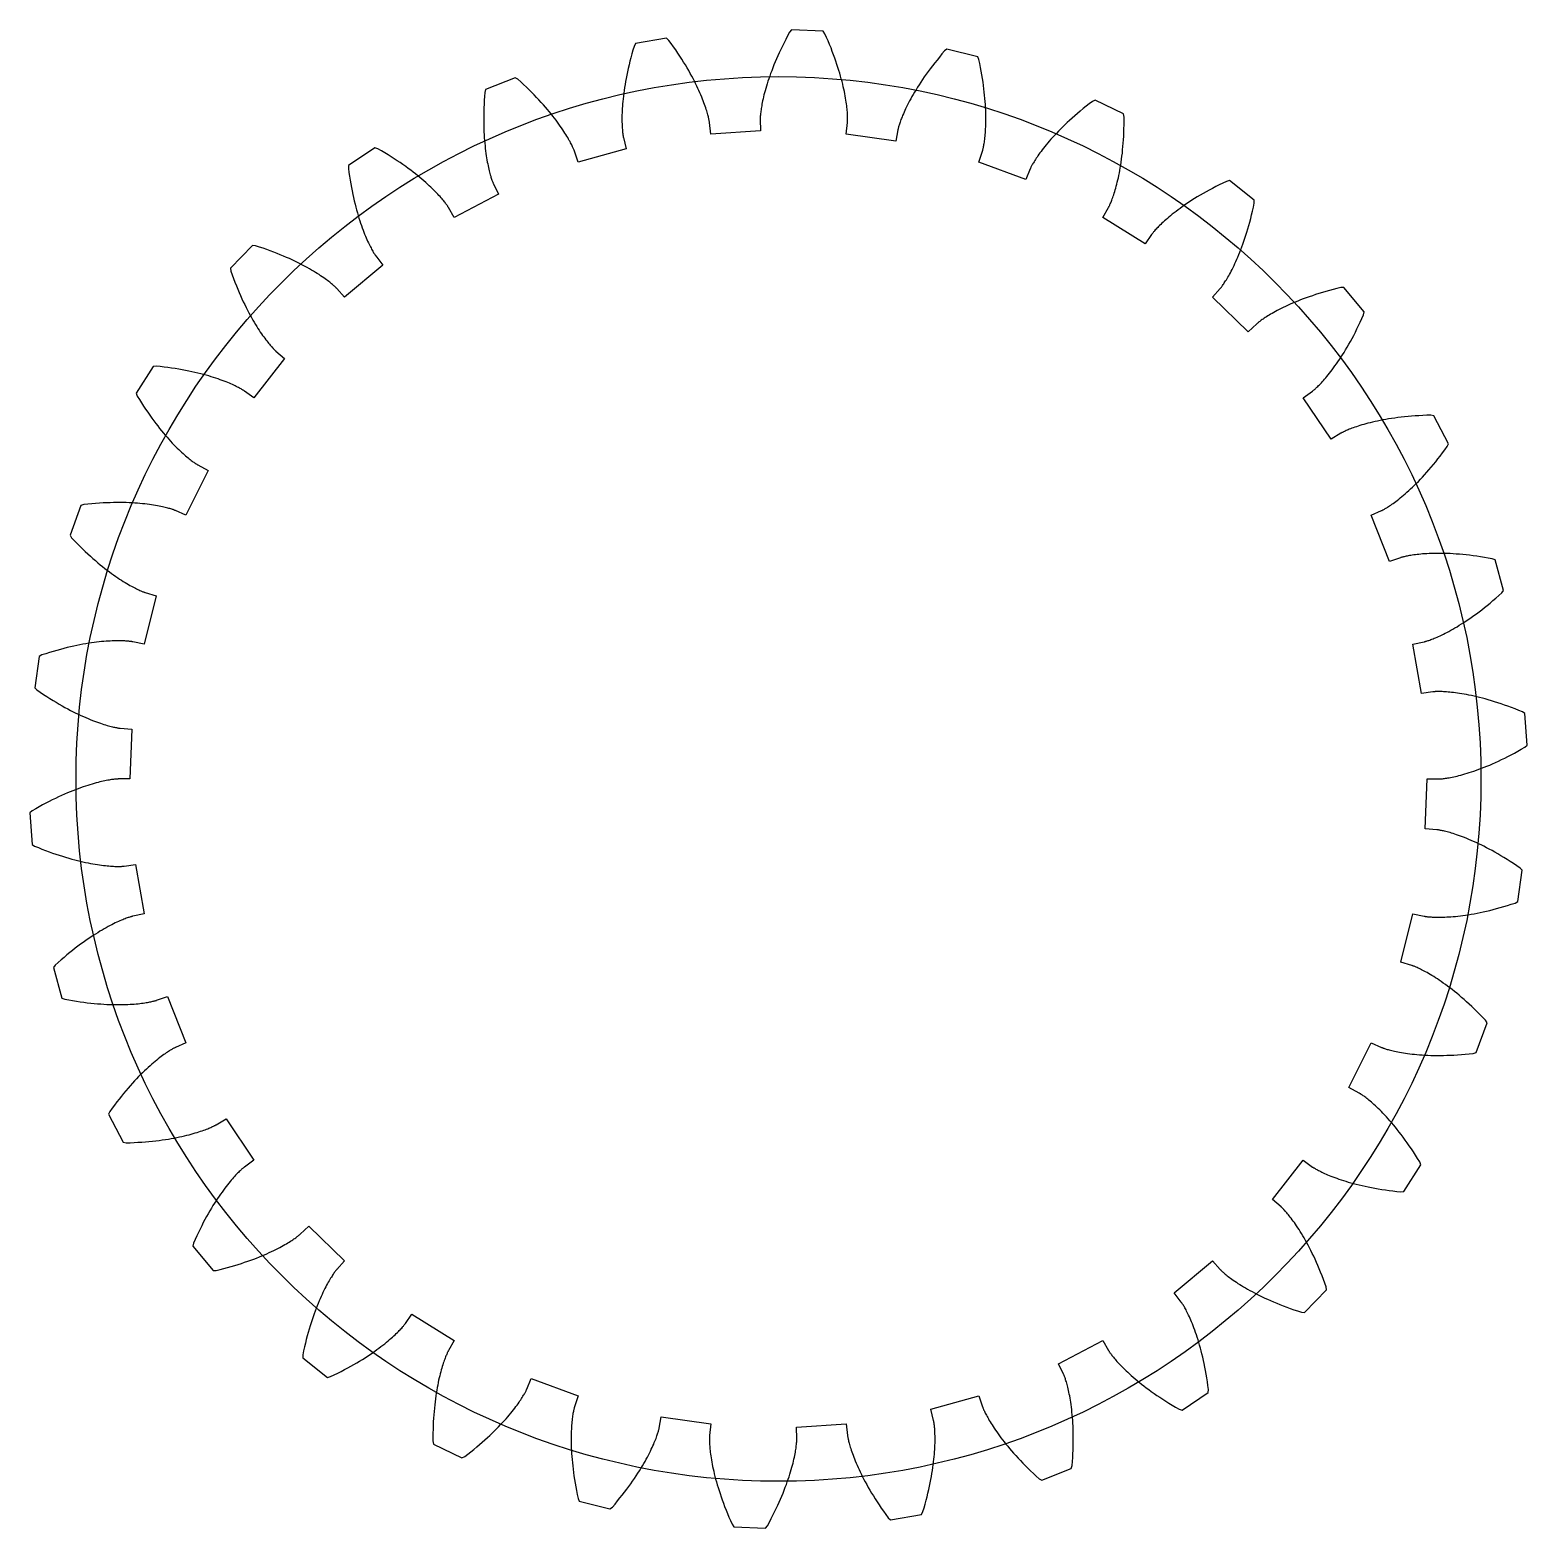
# Model space of a CAD drawing. Extents: x -10.7 to 26.9, y 124.8 to 162.4.
import ezdxf

# ---------------------------------------------------------------- set-up
doc = ezdxf.new("R2010")
doc.units = 0
doc.layers.get('0').update_dxf_attribs({"linetype": 'CONTINUOUS'})

msp = doc.modelspace()

# ---------------------------------------------------------------- linework, layer by layer
msp.add_lwpolyline([(24.398, 143.624), (24.689, 143.624), (24.693, 143.624), (24.7, 143.624), (24.709, 143.624), (24.72, 143.625), (24.734, 143.626), (24.749, 143.627), (24.767, 143.629), (24.787, 143.631), (24.81, 143.634), (24.834, 143.637), (24.861, 143.641), (24.89, 143.645), (24.921, 143.65), (24.954, 143.656), (24.989, 143.663), (25.026, 143.67), (25.066, 143.678), (25.108, 143.688), (25.151, 143.698), (25.197, 143.71), (25.245, 143.722), (25.295, 143.736), (25.346, 143.751), (25.4, 143.767), (25.456, 143.784), (25.513, 143.803), (25.573, 143.823), (25.634, 143.844), (25.698, 143.867), (25.763, 143.892), (25.83, 143.918), (25.898, 143.946), (25.969, 143.975), (26.041, 144.006), (26.114, 144.039), (26.19, 144.074), (26.267, 144.11), (26.346, 144.149), (26.426, 144.189), (26.508, 144.231), (26.591, 144.275), (26.675, 144.322), (26.762, 144.37), (26.849, 144.421), (26.907, 144.472), (26.854, 145.265), (26.79, 145.308), (26.697, 145.346), (26.605, 145.383), (26.515, 145.418), (26.427, 145.451), (26.34, 145.482), (26.255, 145.511), (26.172, 145.539), (26.091, 145.565), (26.012, 145.589), (25.934, 145.612), (25.859, 145.633), (25.785, 145.653), (25.713, 145.672), (25.643, 145.689), (25.576, 145.704), (25.51, 145.719), (25.446, 145.732), (25.385, 145.744), (25.325, 145.755), (25.267, 145.765), (25.212, 145.774), (25.159, 145.782), (25.108, 145.789), (25.059, 145.795), (25.012, 145.8), (24.967, 145.804), (24.925, 145.808), (24.884, 145.811), (24.846, 145.814), (24.811, 145.816), (24.777, 145.817), (24.746, 145.818), (24.716, 145.819), (24.689, 145.819), (24.665, 145.819), (24.642, 145.818), (24.622, 145.818), (24.604, 145.817), (24.588, 145.816), (24.575, 145.816), (24.564, 145.815), (24.555, 145.814), (24.548, 145.813), (24.544, 145.813), (24.255, 145.774), (24.042, 147.01), (24.327, 147.07), (24.331, 147.071), (24.338, 147.073), (24.346, 147.075), (24.357, 147.078), (24.37, 147.082), (24.385, 147.086), (24.402, 147.092), (24.421, 147.098), (24.443, 147.105), (24.466, 147.113), (24.491, 147.123), (24.519, 147.133), (24.548, 147.144), (24.579, 147.157), (24.612, 147.171), (24.647, 147.186), (24.684, 147.202), (24.723, 147.22), (24.763, 147.239), (24.806, 147.26), (24.85, 147.282), (24.896, 147.306), (24.943, 147.331), (24.992, 147.358), (25.043, 147.387), (25.096, 147.417), (25.15, 147.449), (25.205, 147.483), (25.263, 147.518), (25.321, 147.556), (25.381, 147.595), (25.442, 147.637), (25.505, 147.68), (25.569, 147.726), (25.635, 147.773), (25.701, 147.823), (25.769, 147.874), (25.838, 147.928), (25.908, 147.984), (25.979, 148.043), (26.051, 148.103), (26.125, 148.166), (26.199, 148.231), (26.274, 148.299), (26.32, 148.361), (26.104, 149.126), (26.032, 149.155), (25.932, 149.173), (25.835, 149.19), (25.74, 149.205), (25.647, 149.219), (25.555, 149.231), (25.466, 149.242), (25.379, 149.252), (25.295, 149.261), (25.212, 149.268), (25.131, 149.274), (25.053, 149.279), (24.977, 149.283), (24.903, 149.286), (24.831, 149.289), (24.761, 149.29), (24.694, 149.29), (24.629, 149.29), (24.566, 149.289), (24.506, 149.287), (24.447, 149.285), (24.391, 149.282), (24.338, 149.279), (24.286, 149.275), (24.237, 149.271), (24.19, 149.266), (24.145, 149.261), (24.103, 149.256), (24.063, 149.251), (24.025, 149.245), (23.99, 149.24), (23.957, 149.234), (23.926, 149.229), (23.897, 149.223), (23.871, 149.218), (23.847, 149.212), (23.825, 149.207), (23.805, 149.203), (23.788, 149.198), (23.772, 149.194), (23.76, 149.191), (23.749, 149.188), (23.74, 149.185), (23.734, 149.183), (23.729, 149.181), (23.455, 149.084), (22.99, 150.248), (23.256, 150.366), (23.26, 150.368), (23.266, 150.371), (23.274, 150.375), (23.284, 150.38), (23.296, 150.387), (23.309, 150.394), (23.325, 150.403), (23.343, 150.413), (23.362, 150.425), (23.383, 150.437), (23.406, 150.452), (23.43, 150.467), (23.457, 150.485), (23.485, 150.504), (23.514, 150.524), (23.545, 150.546), (23.578, 150.57), (23.612, 150.595), (23.648, 150.622), (23.685, 150.651), (23.723, 150.682), (23.763, 150.715), (23.805, 150.75), (23.847, 150.786), (23.891, 150.825), (23.936, 150.865), (23.982, 150.908), (24.03, 150.953), (24.078, 150.999), (24.127, 151.048), (24.178, 151.099), (24.229, 151.153), (24.282, 151.208), (24.335, 151.266), (24.389, 151.326), (24.444, 151.388), (24.499, 151.453), (24.556, 151.52), (24.613, 151.589), (24.67, 151.661), (24.728, 151.735), (24.787, 151.812), (24.845, 151.891), (24.905, 151.973), (24.937, 152.043), (24.566, 152.746), (24.49, 152.76), (24.389, 152.757), (24.291, 152.753), (24.194, 152.748), (24.1, 152.742), (24.008, 152.735), (23.919, 152.728), (23.832, 152.719), (23.747, 152.71), (23.665, 152.7), (23.585, 152.689), (23.507, 152.678), (23.431, 152.666), (23.358, 152.654), (23.288, 152.641), (23.219, 152.628), (23.154, 152.614), (23.09, 152.601), (23.029, 152.586), (22.97, 152.572), (22.913, 152.558), (22.859, 152.543), (22.807, 152.529), (22.758, 152.515), (22.71, 152.5), (22.665, 152.486), (22.623, 152.472), (22.583, 152.458), (22.544, 152.444), (22.509, 152.431), (22.475, 152.418), (22.444, 152.406), (22.415, 152.394), (22.388, 152.383), (22.363, 152.372), (22.341, 152.362), (22.32, 152.352), (22.302, 152.344), (22.286, 152.336), (22.272, 152.329), (22.26, 152.322), (22.25, 152.317), (22.242, 152.313), (22.237, 152.309), (22.233, 152.307), (21.985, 152.155), (21.287, 153.197), (21.523, 153.368), (21.526, 153.37), (21.532, 153.375), (21.539, 153.38), (21.547, 153.387), (21.558, 153.396), (21.57, 153.406), (21.583, 153.418), (21.598, 153.432), (21.615, 153.447), (21.633, 153.464), (21.652, 153.482), (21.673, 153.503), (21.695, 153.525), (21.718, 153.549), (21.743, 153.576), (21.769, 153.604), (21.796, 153.634), (21.824, 153.666), (21.853, 153.7), (21.883, 153.736), (21.915, 153.774), (21.947, 153.814), (21.98, 153.857), (22.014, 153.901), (22.049, 153.948), (22.085, 153.997), (22.121, 154.048), (22.158, 154.102), (22.196, 154.158), (22.234, 154.216), (22.273, 154.276), (22.312, 154.339), (22.351, 154.404), (22.391, 154.472), (22.432, 154.542), (22.473, 154.614), (22.513, 154.689), (22.555, 154.766), (22.596, 154.846), (22.637, 154.928), (22.678, 155.013), (22.72, 155.1), (22.761, 155.19), (22.802, 155.282), (22.819, 155.358), (22.31, 155.968), (22.233, 155.965), (22.135, 155.942), (22.039, 155.917), (21.946, 155.893), (21.855, 155.867), (21.767, 155.842), (21.681, 155.815), (21.597, 155.789), (21.516, 155.762), (21.438, 155.735), (21.362, 155.708), (21.288, 155.681), (21.217, 155.654), (21.148, 155.627), (21.081, 155.599), (21.017, 155.572), (20.956, 155.545), (20.896, 155.519), (20.839, 155.492), (20.785, 155.466), (20.732, 155.44), (20.682, 155.415), (20.635, 155.39), (20.589, 155.365), (20.546, 155.342), (20.505, 155.318), (20.466, 155.296), (20.43, 155.274), (20.395, 155.253), (20.363, 155.232), (20.333, 155.213), (20.305, 155.194), (20.279, 155.176), (20.255, 155.16), (20.233, 155.144), (20.213, 155.129), (20.195, 155.116), (20.179, 155.104), (20.165, 155.093), (20.153, 155.083), (20.142, 155.074), (20.134, 155.067), (20.127, 155.061), (20.122, 155.056), (20.119, 155.053), (19.908, 154.853), (19.009, 155.727), (19.204, 155.943), (19.207, 155.947), (19.211, 155.952), (19.217, 155.959), (19.224, 155.967), (19.232, 155.978), (19.242, 155.991), (19.252, 156.005), (19.264, 156.021), (19.277, 156.04), (19.291, 156.06), (19.306, 156.082), (19.322, 156.107), (19.339, 156.133), (19.357, 156.162), (19.376, 156.192), (19.395, 156.225), (19.415, 156.26), (19.436, 156.297), (19.458, 156.337), (19.48, 156.378), (19.503, 156.422), (19.526, 156.468), (19.549, 156.517), (19.573, 156.567), (19.598, 156.62), (19.622, 156.676), (19.647, 156.733), (19.672, 156.793), (19.698, 156.856), (19.723, 156.921), (19.748, 156.988), (19.774, 157.057), (19.799, 157.129), (19.824, 157.204), (19.849, 157.281), (19.874, 157.36), (19.898, 157.442), (19.922, 157.526), (19.946, 157.612), (19.969, 157.701), (19.992, 157.793), (20.014, 157.887), (20.036, 157.983), (20.057, 158.082), (20.058, 158.159), (19.433, 158.651), (19.358, 158.632), (19.267, 158.588), (19.179, 158.545), (19.092, 158.501), (19.009, 158.457), (18.928, 158.414), (18.849, 158.37), (18.773, 158.327), (18.7, 158.284), (18.628, 158.241), (18.56, 158.199), (18.493, 158.157), (18.429, 158.116), (18.367, 158.075), (18.308, 158.034), (18.251, 157.994), (18.196, 157.955), (18.144, 157.917), (18.094, 157.879), (18.045, 157.842), (18, 157.806), (17.956, 157.771), (17.915, 157.736), (17.875, 157.703), (17.838, 157.671), (17.803, 157.639), (17.769, 157.609), (17.738, 157.58), (17.709, 157.552), (17.682, 157.526), (17.656, 157.5), (17.633, 157.476), (17.611, 157.454), (17.591, 157.432), (17.573, 157.412), (17.556, 157.394), (17.542, 157.377), (17.528, 157.362), (17.517, 157.348), (17.507, 157.336), (17.499, 157.325), (17.492, 157.316), (17.486, 157.309), (17.482, 157.304), (17.48, 157.3), (17.315, 157.06), (16.255, 157.728), (16.4, 157.98), (16.402, 157.984), (16.405, 157.99), (16.41, 157.998), (16.415, 158.008), (16.42, 158.02), (16.427, 158.034), (16.435, 158.051), (16.443, 158.069), (16.452, 158.09), (16.461, 158.113), (16.471, 158.138), (16.482, 158.165), (16.493, 158.194), (16.505, 158.226), (16.516, 158.26), (16.529, 158.296), (16.541, 158.334), (16.554, 158.375), (16.567, 158.418), (16.58, 158.463), (16.593, 158.511), (16.606, 158.561), (16.619, 158.613), (16.632, 158.668), (16.645, 158.724), (16.657, 158.784), (16.67, 158.845), (16.682, 158.909), (16.693, 158.976), (16.705, 159.044), (16.715, 159.115), (16.726, 159.189), (16.735, 159.264), (16.745, 159.342), (16.753, 159.423), (16.761, 159.505), (16.768, 159.59), (16.774, 159.678), (16.779, 159.767), (16.783, 159.859), (16.786, 159.953), (16.789, 160.05), (16.79, 160.148), (16.79, 160.249), (16.774, 160.325), (16.061, 160.676), (15.992, 160.642), (15.912, 160.581), (15.834, 160.519), (15.759, 160.459), (15.687, 160.399), (15.617, 160.339), (15.549, 160.281), (15.483, 160.222), (15.42, 160.165), (15.359, 160.109), (15.301, 160.053), (15.245, 159.998), (15.191, 159.944), (15.139, 159.891), (15.089, 159.839), (15.042, 159.789), (14.996, 159.739), (14.953, 159.69), (14.911, 159.643), (14.872, 159.597), (14.835, 159.552), (14.8, 159.508), (14.766, 159.466), (14.734, 159.425), (14.705, 159.386), (14.677, 159.348), (14.651, 159.312), (14.626, 159.277), (14.603, 159.243), (14.582, 159.212), (14.562, 159.182), (14.544, 159.153), (14.528, 159.127), (14.513, 159.102), (14.499, 159.078), (14.487, 159.057), (14.476, 159.037), (14.466, 159.02), (14.458, 159.004), (14.451, 158.99), (14.445, 158.978), (14.44, 158.967), (14.436, 158.959), (14.433, 158.953), (14.432, 158.949), (14.321, 158.68), (13.144, 159.113), (13.234, 159.39), (13.235, 159.394), (13.237, 159.401), (13.24, 159.409), (13.242, 159.42), (13.246, 159.433), (13.249, 159.448), (13.253, 159.466), (13.257, 159.486), (13.262, 159.508), (13.266, 159.532), (13.271, 159.559), (13.276, 159.587), (13.281, 159.618), (13.285, 159.652), (13.29, 159.687), (13.294, 159.725), (13.298, 159.765), (13.302, 159.808), (13.306, 159.853), (13.309, 159.9), (13.312, 159.949), (13.315, 160), (13.316, 160.054), (13.318, 160.11), (13.318, 160.169), (13.318, 160.229), (13.318, 160.292), (13.316, 160.357), (13.314, 160.424), (13.311, 160.494), (13.306, 160.566), (13.301, 160.639), (13.295, 160.716), (13.288, 160.794), (13.279, 160.874), (13.27, 160.957), (13.259, 161.041), (13.247, 161.128), (13.233, 161.217), (13.218, 161.307), (13.202, 161.4), (13.184, 161.495), (13.165, 161.592), (13.144, 161.691), (13.113, 161.761), (12.342, 161.956), (12.281, 161.909), (12.216, 161.832), (12.153, 161.756), (12.092, 161.681), (12.033, 161.607), (11.977, 161.534), (11.923, 161.463), (11.871, 161.392), (11.821, 161.323), (11.773, 161.255), (11.728, 161.189), (11.684, 161.123), (11.643, 161.059), (11.603, 160.997), (11.565, 160.936), (11.529, 160.876), (11.495, 160.818), (11.463, 160.762), (11.432, 160.707), (11.403, 160.653), (11.376, 160.602), (11.351, 160.552), (11.327, 160.504), (11.304, 160.457), (11.283, 160.412), (11.264, 160.37), (11.246, 160.328), (11.229, 160.289), (11.214, 160.252), (11.2, 160.216), (11.187, 160.183), (11.175, 160.151), (11.164, 160.122), (11.155, 160.094), (11.146, 160.069), (11.139, 160.045), (11.132, 160.024), (11.126, 160.004), (11.122, 159.987), (11.118, 159.972), (11.114, 159.959), (11.112, 159.948), (11.109, 159.939), (11.108, 159.933), (11.107, 159.928), (11.054, 159.642), (9.814, 159.821), (9.844, 160.11), (9.844, 160.115), (9.845, 160.122), (9.845, 160.131), (9.846, 160.142), (9.846, 160.155), (9.847, 160.171), (9.847, 160.189), (9.847, 160.209), (9.847, 160.232), (9.846, 160.256), (9.845, 160.283), (9.844, 160.312), (9.842, 160.344), (9.84, 160.377), (9.837, 160.413), (9.833, 160.451), (9.829, 160.491), (9.824, 160.533), (9.818, 160.578), (9.812, 160.625), (9.804, 160.673), (9.796, 160.724), (9.787, 160.777), (9.776, 160.833), (9.765, 160.89), (9.752, 160.949), (9.738, 161.01), (9.723, 161.074), (9.707, 161.139), (9.689, 161.206), (9.67, 161.276), (9.65, 161.347), (9.628, 161.42), (9.605, 161.495), (9.58, 161.572), (9.553, 161.65), (9.525, 161.731), (9.495, 161.813), (9.463, 161.897), (9.43, 161.983), (9.395, 162.07), (9.357, 162.159), (9.318, 162.25), (9.277, 162.342), (9.232, 162.405), (8.438, 162.436), (8.389, 162.376), (8.341, 162.287), (8.295, 162.2), (8.251, 162.114), (8.209, 162.03), (8.169, 161.947), (8.131, 161.865), (8.095, 161.786), (8.06, 161.708), (8.028, 161.631), (7.997, 161.557), (7.968, 161.484), (7.94, 161.413), (7.914, 161.343), (7.89, 161.276), (7.867, 161.21), (7.846, 161.146), (7.826, 161.084), (7.808, 161.024), (7.791, 160.966), (7.775, 160.91), (7.76, 160.855), (7.747, 160.803), (7.735, 160.753), (7.724, 160.705), (7.713, 160.659), (7.704, 160.615), (7.696, 160.573), (7.689, 160.534), (7.682, 160.496), (7.677, 160.46), (7.672, 160.427), (7.667, 160.396), (7.664, 160.367), (7.661, 160.34), (7.658, 160.316), (7.656, 160.293), (7.655, 160.273), (7.654, 160.255), (7.653, 160.24), (7.652, 160.226), (7.652, 160.215), (7.652, 160.206), (7.652, 160.199), (7.652, 160.195), (7.66, 159.904), (6.409, 159.821), (6.378, 160.11), (6.378, 160.115), (6.377, 160.122), (6.376, 160.13), (6.374, 160.141), (6.371, 160.155), (6.368, 160.17), (6.365, 160.188), (6.361, 160.208), (6.356, 160.229), (6.35, 160.253), (6.344, 160.28), (6.336, 160.308), (6.328, 160.338), (6.319, 160.37), (6.308, 160.405), (6.297, 160.441), (6.285, 160.48), (6.271, 160.52), (6.256, 160.562), (6.24, 160.607), (6.222, 160.653), (6.204, 160.701), (6.183, 160.751), (6.162, 160.803), (6.139, 160.856), (6.114, 160.912), (6.088, 160.969), (6.06, 161.027), (6.031, 161.088), (5.999, 161.15), (5.966, 161.214), (5.932, 161.279), (5.895, 161.346), (5.856, 161.415), (5.816, 161.485), (5.774, 161.556), (5.729, 161.629), (5.683, 161.703), (5.635, 161.779), (5.584, 161.856), (5.531, 161.934), (5.476, 162.013), (5.419, 162.094), (5.36, 162.175), (5.303, 162.228), (4.52, 162.092), (4.484, 162.024), (4.455, 161.927), (4.428, 161.832), (4.403, 161.739), (4.38, 161.648), (4.358, 161.558), (4.338, 161.471), (4.319, 161.385), (4.301, 161.302), (4.285, 161.22), (4.271, 161.141), (4.258, 161.064), (4.245, 160.988), (4.235, 160.915), (4.225, 160.844), (4.216, 160.775), (4.209, 160.708), (4.202, 160.643), (4.197, 160.581), (4.192, 160.52), (4.188, 160.462), (4.185, 160.406), (4.183, 160.352), (4.181, 160.301), (4.181, 160.251), (4.18, 160.204), (4.18, 160.159), (4.181, 160.117), (4.182, 160.076), (4.184, 160.038), (4.186, 160.002), (4.188, 159.969), (4.19, 159.937), (4.192, 159.908), (4.195, 159.881), (4.198, 159.857), (4.2, 159.835), (4.203, 159.815), (4.206, 159.797), (4.208, 159.781), (4.21, 159.768), (4.212, 159.757), (4.214, 159.748), (4.215, 159.742), (4.216, 159.737), (4.285, 159.454), (3.078, 159.113), (2.988, 159.39), (2.987, 159.394), (2.985, 159.4), (2.982, 159.409), (2.977, 159.419), (2.972, 159.432), (2.966, 159.446), (2.959, 159.463), (2.951, 159.481), (2.942, 159.502), (2.931, 159.524), (2.919, 159.548), (2.906, 159.574), (2.892, 159.602), (2.876, 159.632), (2.859, 159.663), (2.84, 159.697), (2.82, 159.731), (2.798, 159.768), (2.775, 159.806), (2.75, 159.846), (2.723, 159.888), (2.695, 159.931), (2.665, 159.976), (2.633, 160.022), (2.599, 160.07), (2.563, 160.119), (2.526, 160.169), (2.486, 160.221), (2.445, 160.274), (2.401, 160.328), (2.356, 160.384), (2.308, 160.44), (2.259, 160.498), (2.207, 160.557), (2.153, 160.617), (2.096, 160.678), (2.038, 160.74), (1.977, 160.803), (1.914, 160.867), (1.849, 160.932), (1.781, 160.997), (1.711, 161.063), (1.638, 161.13), (1.563, 161.198), (1.496, 161.237), (0.758, 160.942), (0.737, 160.868), (0.729, 160.767), (0.723, 160.669), (0.718, 160.572), (0.714, 160.478), (0.711, 160.386), (0.709, 160.296), (0.709, 160.209), (0.709, 160.123), (0.71, 160.04), (0.713, 159.96), (0.716, 159.881), (0.72, 159.805), (0.724, 159.731), (0.73, 159.66), (0.736, 159.59), (0.742, 159.523), (0.749, 159.459), (0.757, 159.396), (0.765, 159.336), (0.773, 159.278), (0.782, 159.223), (0.791, 159.17), (0.8, 159.119), (0.809, 159.071), (0.819, 159.024), (0.828, 158.981), (0.838, 158.939), (0.847, 158.9), (0.857, 158.863), (0.866, 158.828), (0.875, 158.796), (0.884, 158.765), (0.892, 158.738), (0.9, 158.712), (0.908, 158.688), (0.915, 158.667), (0.922, 158.648), (0.928, 158.631), (0.934, 158.617), (0.939, 158.604), (0.943, 158.594), (0.947, 158.586), (0.949, 158.579), (0.951, 158.575), (1.077, 158.313), (-0.032, 157.728), (-0.178, 157.98), (-0.18, 157.984), (-0.183, 157.99), (-0.188, 157.997), (-0.195, 158.007), (-0.202, 158.018), (-0.211, 158.031), (-0.221, 158.045), (-0.233, 158.062), (-0.247, 158.08), (-0.262, 158.099), (-0.278, 158.121), (-0.296, 158.143), (-0.316, 158.168), (-0.338, 158.193), (-0.361, 158.221), (-0.387, 158.249), (-0.414, 158.279), (-0.442, 158.311), (-0.473, 158.343), (-0.506, 158.377), (-0.541, 158.412), (-0.577, 158.449), (-0.616, 158.486), (-0.657, 158.525), (-0.7, 158.564), (-0.745, 158.605), (-0.792, 158.646), (-0.841, 158.689), (-0.893, 158.732), (-0.947, 158.776), (-1.003, 158.821), (-1.061, 158.866), (-1.122, 158.913), (-1.185, 158.959), (-1.25, 159.007), (-1.318, 159.055), (-1.388, 159.103), (-1.461, 159.152), (-1.536, 159.202), (-1.613, 159.251), (-1.693, 159.301), (-1.776, 159.352), (-1.86, 159.402), (-1.948, 159.452), (-2.021, 159.477), (-2.682, 159.035), (-2.687, 158.958), (-2.674, 158.858), (-2.659, 158.76), (-2.644, 158.665), (-2.629, 158.572), (-2.612, 158.481), (-2.595, 158.393), (-2.578, 158.307), (-2.56, 158.224), (-2.541, 158.143), (-2.522, 158.064), (-2.503, 157.988), (-2.483, 157.915), (-2.463, 157.843), (-2.443, 157.774), (-2.423, 157.708), (-2.403, 157.644), (-2.382, 157.582), (-2.362, 157.522), (-2.342, 157.465), (-2.321, 157.411), (-2.301, 157.358), (-2.281, 157.308), (-2.262, 157.26), (-2.243, 157.215), (-2.224, 157.172), (-2.205, 157.131), (-2.187, 157.092), (-2.17, 157.056), (-2.153, 157.021), (-2.137, 156.989), (-2.121, 156.96), (-2.106, 156.932), (-2.092, 156.906), (-2.079, 156.883), (-2.067, 156.862), (-2.055, 156.842), (-2.044, 156.825), (-2.035, 156.81), (-2.026, 156.797), (-2.019, 156.786), (-2.013, 156.776), (-2.007, 156.769), (-2.004, 156.763), (-2.001, 156.76), (-1.823, 156.529), (-2.787, 155.727), (-2.981, 155.943), (-2.984, 155.946), (-2.989, 155.951), (-2.995, 155.958), (-3.003, 155.966), (-3.013, 155.975), (-3.025, 155.986), (-3.038, 155.998), (-3.053, 156.011), (-3.07, 156.026), (-3.088, 156.042), (-3.109, 156.06), (-3.132, 156.078), (-3.156, 156.098), (-3.183, 156.118), (-3.211, 156.14), (-3.242, 156.163), (-3.274, 156.187), (-3.309, 156.211), (-3.346, 156.237), (-3.385, 156.263), (-3.426, 156.29), (-3.47, 156.318), (-3.516, 156.347), (-3.563, 156.376), (-3.614, 156.406), (-3.666, 156.436), (-3.721, 156.467), (-3.778, 156.498), (-3.837, 156.53), (-3.899, 156.561), (-3.963, 156.594), (-4.03, 156.626), (-4.099, 156.659), (-4.17, 156.692), (-4.244, 156.724), (-4.32, 156.757), (-4.399, 156.79), (-4.48, 156.823), (-4.564, 156.856), (-4.65, 156.888), (-4.738, 156.92), (-4.829, 156.952), (-4.923, 156.984), (-5.019, 157.015), (-5.096, 157.024), (-5.65, 156.454), (-5.639, 156.378), (-5.605, 156.282), (-5.571, 156.19), (-5.537, 156.1), (-5.502, 156.012), (-5.467, 155.927), (-5.432, 155.844), (-5.397, 155.764), (-5.362, 155.686), (-5.327, 155.611), (-5.292, 155.538), (-5.257, 155.468), (-5.223, 155.4), (-5.189, 155.334), (-5.155, 155.271), (-5.121, 155.21), (-5.088, 155.151), (-5.055, 155.095), (-5.023, 155.041), (-4.991, 154.99), (-4.96, 154.94), (-4.929, 154.893), (-4.9, 154.848), (-4.871, 154.806), (-4.842, 154.765), (-4.815, 154.727), (-4.788, 154.691), (-4.763, 154.657), (-4.738, 154.625), (-4.714, 154.595), (-4.692, 154.567), (-4.67, 154.541), (-4.65, 154.517), (-4.631, 154.495), (-4.613, 154.475), (-4.597, 154.456), (-4.581, 154.44), (-4.567, 154.425), (-4.555, 154.412), (-4.544, 154.401), (-4.534, 154.392), (-4.526, 154.384), (-4.519, 154.378), (-4.514, 154.373), (-4.511, 154.37), (-4.29, 154.182), (-5.065, 153.197), (-5.3, 153.368), (-5.304, 153.37), (-5.31, 153.374), (-5.317, 153.379), (-5.327, 153.385), (-5.338, 153.392), (-5.351, 153.4), (-5.367, 153.409), (-5.384, 153.419), (-5.404, 153.43), (-5.426, 153.442), (-5.449, 153.455), (-5.475, 153.468), (-5.503, 153.482), (-5.534, 153.497), (-5.566, 153.513), (-5.601, 153.528), (-5.638, 153.545), (-5.677, 153.562), (-5.718, 153.579), (-5.762, 153.597), (-5.808, 153.615), (-5.856, 153.633), (-5.907, 153.651), (-5.96, 153.67), (-6.015, 153.689), (-6.073, 153.707), (-6.133, 153.726), (-6.195, 153.745), (-6.26, 153.763), (-6.327, 153.782), (-6.396, 153.8), (-6.468, 153.818), (-6.542, 153.835), (-6.619, 153.853), (-6.698, 153.869), (-6.779, 153.886), (-6.863, 153.901), (-6.949, 153.917), (-7.038, 153.931), (-7.129, 153.945), (-7.222, 153.958), (-7.318, 153.97), (-7.416, 153.982), (-7.516, 153.992), (-7.593, 153.985), (-8.017, 153.313), (-7.99, 153.24), (-7.937, 153.154), (-7.885, 153.07), (-7.832, 152.989), (-7.78, 152.911), (-7.728, 152.835), (-7.677, 152.761), (-7.626, 152.69), (-7.576, 152.621), (-7.526, 152.555), (-7.477, 152.491), (-7.428, 152.429), (-7.38, 152.37), (-7.333, 152.313), (-7.286, 152.258), (-7.241, 152.206), (-7.196, 152.155), (-7.152, 152.107), (-7.11, 152.061), (-7.068, 152.017), (-7.027, 151.975), (-6.987, 151.936), (-6.949, 151.898), (-6.912, 151.862), (-6.876, 151.828), (-6.841, 151.797), (-6.807, 151.767), (-6.775, 151.739), (-6.744, 151.713), (-6.715, 151.688), (-6.687, 151.666), (-6.661, 151.645), (-6.636, 151.625), (-6.613, 151.608), (-6.591, 151.592), (-6.571, 151.577), (-6.553, 151.565), (-6.536, 151.553), (-6.521, 151.543), (-6.508, 151.535), (-6.497, 151.527), (-6.487, 151.521), (-6.479, 151.517), (-6.474, 151.513), (-6.47, 151.511), (-6.214, 151.373), (-6.767, 150.248), (-7.033, 150.366), (-7.037, 150.368), (-7.044, 150.371), (-7.052, 150.374), (-7.062, 150.378), (-7.075, 150.382), (-7.09, 150.388), (-7.107, 150.393), (-7.126, 150.4), (-7.148, 150.406), (-7.171, 150.413), (-7.197, 150.421), (-7.225, 150.428), (-7.256, 150.436), (-7.288, 150.445), (-7.323, 150.453), (-7.36, 150.461), (-7.4, 150.47), (-7.442, 150.478), (-7.486, 150.486), (-7.532, 150.494), (-7.581, 150.502), (-7.632, 150.51), (-7.685, 150.518), (-7.741, 150.525), (-7.799, 150.532), (-7.859, 150.538), (-7.922, 150.544), (-7.987, 150.549), (-8.054, 150.554), (-8.123, 150.558), (-8.195, 150.561), (-8.269, 150.564), (-8.345, 150.566), (-8.424, 150.566), (-8.505, 150.566), (-8.588, 150.565), (-8.673, 150.563), (-8.76, 150.56), (-8.85, 150.556), (-8.942, 150.551), (-9.036, 150.544), (-9.132, 150.536), (-9.23, 150.527), (-9.331, 150.517), (-9.404, 150.493), (-9.679, 149.748), (-9.638, 149.682), (-9.568, 149.609), (-9.499, 149.538), (-9.431, 149.47), (-9.364, 149.404), (-9.297, 149.34), (-9.232, 149.279), (-9.167, 149.22), (-9.104, 149.163), (-9.041, 149.109), (-8.98, 149.056), (-8.919, 149.006), (-8.86, 148.958), (-8.802, 148.912), (-8.745, 148.868), (-8.69, 148.826), (-8.635, 148.786), (-8.583, 148.748), (-8.531, 148.712), (-8.481, 148.678), (-8.433, 148.645), (-8.386, 148.615), (-8.34, 148.586), (-8.296, 148.559), (-8.254, 148.533), (-8.213, 148.509), (-8.174, 148.487), (-8.137, 148.466), (-8.102, 148.447), (-8.068, 148.429), (-8.036, 148.413), (-8.006, 148.398), (-7.977, 148.384), (-7.951, 148.372), (-7.927, 148.361), (-7.904, 148.351), (-7.883, 148.342), (-7.865, 148.334), (-7.848, 148.328), (-7.833, 148.322), (-7.821, 148.317), (-7.81, 148.314), (-7.802, 148.311), (-7.795, 148.309), (-7.791, 148.307), (-7.512, 148.225), (-7.819, 147.01), (-8.104, 147.07), (-8.109, 147.071), (-8.115, 147.072), (-8.124, 147.074), (-8.135, 147.075), (-8.148, 147.077), (-8.164, 147.079), (-8.182, 147.081), (-8.202, 147.083), (-8.224, 147.086), (-8.249, 147.088), (-8.276, 147.089), (-8.305, 147.091), (-8.336, 147.093), (-8.37, 147.094), (-8.406, 147.095), (-8.444, 147.095), (-8.484, 147.095), (-8.527, 147.094), (-8.572, 147.093), (-8.619, 147.092), (-8.668, 147.089), (-8.72, 147.086), (-8.774, 147.083), (-8.829, 147.078), (-8.888, 147.073), (-8.948, 147.066), (-9.01, 147.059), (-9.075, 147.051), (-9.141, 147.041), (-9.21, 147.031), (-9.281, 147.019), (-9.354, 147.006), (-9.429, 146.992), (-9.506, 146.977), (-9.585, 146.96), (-9.666, 146.942), (-9.749, 146.922), (-9.834, 146.901), (-9.921, 146.878), (-10.009, 146.854), (-10.1, 146.828), (-10.192, 146.8), (-10.287, 146.771), (-10.383, 146.74), (-10.45, 146.702), (-10.563, 145.915), (-10.51, 145.859), (-10.426, 145.802), (-10.344, 145.748), (-10.263, 145.695), (-10.184, 145.644), (-10.106, 145.596), (-10.029, 145.55), (-9.953, 145.505), (-9.879, 145.463), (-9.807, 145.423), (-9.736, 145.384), (-9.666, 145.348), (-9.598, 145.313), (-9.532, 145.28), (-9.467, 145.249), (-9.404, 145.219), (-9.343, 145.191), (-9.283, 145.165), (-9.225, 145.141), (-9.169, 145.118), (-9.115, 145.096), (-9.063, 145.076), (-9.012, 145.057), (-8.964, 145.04), (-8.917, 145.023), (-8.872, 145.009), (-8.83, 144.995), (-8.789, 144.982), (-8.75, 144.971), (-8.714, 144.961), (-8.679, 144.951), (-8.646, 144.943), (-8.616, 144.935), (-8.587, 144.929), (-8.561, 144.923), (-8.537, 144.918), (-8.515, 144.914), (-8.495, 144.91), (-8.477, 144.907), (-8.462, 144.904), (-8.448, 144.902), (-8.437, 144.901), (-8.428, 144.9), (-8.422, 144.899), (-8.417, 144.899), (-8.127, 144.876), (-8.175, 143.624), (-8.466, 143.624), (-8.471, 143.623), (-8.478, 143.623), (-8.487, 143.623), (-8.498, 143.622), (-8.511, 143.621), (-8.527, 143.62), (-8.545, 143.618), (-8.565, 143.616), (-8.587, 143.613), (-8.612, 143.61), (-8.638, 143.607), (-8.667, 143.602), (-8.698, 143.597), (-8.731, 143.591), (-8.767, 143.585), (-8.804, 143.577), (-8.843, 143.569), (-8.885, 143.559), (-8.929, 143.549), (-8.974, 143.538), (-9.022, 143.525), (-9.072, 143.511), (-9.124, 143.497), (-9.177, 143.481), (-9.233, 143.463), (-9.291, 143.444), (-9.35, 143.424), (-9.412, 143.403), (-9.475, 143.38), (-9.54, 143.355), (-9.607, 143.329), (-9.676, 143.301), (-9.746, 143.272), (-9.818, 143.241), (-9.892, 143.208), (-9.967, 143.173), (-10.044, 143.137), (-10.123, 143.098), (-10.203, 143.058), (-10.285, 143.016), (-10.368, 142.972), (-10.453, 142.925), (-10.539, 142.877), (-10.626, 142.826), (-10.684, 142.775), (-10.632, 141.982), (-10.568, 141.939), (-10.474, 141.901), (-10.383, 141.864), (-10.293, 141.829), (-10.204, 141.796), (-10.118, 141.765), (-10.033, 141.736), (-9.95, 141.708), (-9.869, 141.682), (-9.789, 141.658), (-9.712, 141.635), (-9.636, 141.614), (-9.562, 141.594), (-9.491, 141.576), (-9.421, 141.559), (-9.353, 141.543), (-9.287, 141.528), (-9.224, 141.515), (-9.162, 141.503), (-9.102, 141.492), (-9.045, 141.482), (-8.99, 141.473), (-8.936, 141.465), (-8.885, 141.458), (-8.836, 141.452), (-8.789, 141.447), (-8.745, 141.443), (-8.702, 141.439), (-8.662, 141.436), (-8.624, 141.433), (-8.588, 141.431), (-8.554, 141.43), (-8.523, 141.429), (-8.494, 141.428), (-8.467, 141.428), (-8.442, 141.428), (-8.42, 141.429), (-8.4, 141.429), (-8.382, 141.43), (-8.366, 141.431), (-8.352, 141.432), (-8.341, 141.432), (-8.332, 141.433), (-8.326, 141.434), (-8.321, 141.434), (-8.033, 141.473), (-7.819, 140.237), (-8.104, 140.177), (-8.108, 140.176), (-8.115, 140.174), (-8.124, 140.172), (-8.135, 140.169), (-8.147, 140.165), (-8.163, 140.161), (-8.18, 140.155), (-8.199, 140.149), (-8.22, 140.142), (-8.243, 140.134), (-8.269, 140.125), (-8.296, 140.114), (-8.325, 140.103), (-8.356, 140.09), (-8.39, 140.076), (-8.425, 140.061), (-8.462, 140.045), (-8.5, 140.027), (-8.541, 140.008), (-8.583, 139.987), (-8.627, 139.965), (-8.673, 139.941), (-8.721, 139.916), (-8.77, 139.889), (-8.821, 139.861), (-8.873, 139.83), (-8.927, 139.798), (-8.983, 139.764), (-9.04, 139.729), (-9.099, 139.691), (-9.159, 139.652), (-9.22, 139.61), (-9.283, 139.567), (-9.347, 139.521), (-9.412, 139.474), (-9.479, 139.424), (-9.547, 139.373), (-9.615, 139.319), (-9.686, 139.263), (-9.757, 139.204), (-9.829, 139.144), (-9.902, 139.081), (-9.976, 139.016), (-10.051, 138.948), (-10.097, 138.886), (-9.881, 138.121), (-9.809, 138.092), (-9.71, 138.074), (-9.613, 138.057), (-9.517, 138.042), (-9.424, 138.028), (-9.333, 138.016), (-9.244, 138.005), (-9.157, 137.995), (-9.072, 137.987), (-8.989, 137.979), (-8.909, 137.973), (-8.83, 137.968), (-8.754, 137.964), (-8.68, 137.961), (-8.608, 137.959), (-8.539, 137.957), (-8.472, 137.957), (-8.407, 137.957), (-8.344, 137.958), (-8.283, 137.96), (-8.225, 137.962), (-8.169, 137.965), (-8.115, 137.968), (-8.064, 137.972), (-8.014, 137.976), (-7.967, 137.981), (-7.923, 137.986), (-7.881, 137.991), (-7.841, 137.996), (-7.803, 138.002), (-7.767, 138.007), (-7.734, 138.013), (-7.703, 138.018), (-7.675, 138.024), (-7.648, 138.029), (-7.624, 138.035), (-7.602, 138.04), (-7.583, 138.044), (-7.565, 138.049), (-7.55, 138.053), (-7.537, 138.056), (-7.526, 138.06), (-7.518, 138.062), (-7.511, 138.064), (-7.507, 138.066), (-7.233, 138.163), (-6.767, 136.999), (-7.033, 136.881), (-7.037, 136.879), (-7.043, 136.876), (-7.051, 136.872), (-7.061, 136.867), (-7.073, 136.86), (-7.087, 136.853), (-7.103, 136.844), (-7.12, 136.834), (-7.139, 136.823), (-7.16, 136.81), (-7.183, 136.795), (-7.208, 136.78), (-7.234, 136.762), (-7.262, 136.744), (-7.292, 136.723), (-7.323, 136.701), (-7.355, 136.677), (-7.39, 136.652), (-7.425, 136.625), (-7.462, 136.596), (-7.501, 136.565), (-7.541, 136.532), (-7.582, 136.497), (-7.625, 136.461), (-7.668, 136.422), (-7.713, 136.382), (-7.76, 136.339), (-7.807, 136.295), (-7.855, 136.248), (-7.905, 136.199), (-7.955, 136.148), (-8.007, 136.095), (-8.059, 136.039), (-8.112, 135.981), (-8.166, 135.921), (-8.221, 135.859), (-8.277, 135.794), (-8.333, 135.727), (-8.39, 135.658), (-8.447, 135.586), (-8.505, 135.512), (-8.564, 135.435), (-8.623, 135.356), (-8.682, 135.274), (-8.714, 135.204), (-8.344, 134.501), (-8.268, 134.487), (-8.167, 134.49), (-8.068, 134.494), (-7.972, 134.499), (-7.878, 134.505), (-7.786, 134.512), (-7.696, 134.519), (-7.609, 134.528), (-7.525, 134.537), (-7.442, 134.547), (-7.362, 134.558), (-7.284, 134.569), (-7.209, 134.581), (-7.136, 134.593), (-7.065, 134.606), (-6.997, 134.619), (-6.931, 134.633), (-6.867, 134.647), (-6.806, 134.661), (-6.747, 134.675), (-6.691, 134.689), (-6.637, 134.704), (-6.585, 134.718), (-6.535, 134.733), (-6.488, 134.747), (-6.443, 134.761), (-6.4, 134.775), (-6.36, 134.789), (-6.322, 134.803), (-6.286, 134.816), (-6.253, 134.829), (-6.221, 134.841), (-6.192, 134.853), (-6.165, 134.864), (-6.141, 134.875), (-6.118, 134.885), (-6.098, 134.895), (-6.08, 134.903), (-6.063, 134.911), (-6.049, 134.918), (-6.038, 134.925), (-6.028, 134.93), (-6.02, 134.934), (-6.014, 134.938), (-6.01, 134.94), (-5.762, 135.092), (-5.065, 134.051), (-5.3, 133.879), (-5.304, 133.877), (-5.309, 133.873), (-5.316, 133.867), (-5.325, 133.86), (-5.335, 133.851), (-5.347, 133.841), (-5.361, 133.829), (-5.376, 133.816), (-5.392, 133.8), (-5.41, 133.783), (-5.429, 133.765), (-5.45, 133.744), (-5.472, 133.722), (-5.496, 133.698), (-5.52, 133.672), (-5.546, 133.643), (-5.573, 133.613), (-5.601, 133.581), (-5.631, 133.547), (-5.661, 133.511), (-5.692, 133.473), (-5.724, 133.433), (-5.758, 133.39), (-5.792, 133.346), (-5.826, 133.299), (-5.862, 133.25), (-5.898, 133.199), (-5.935, 133.145), (-5.973, 133.089), (-6.011, 133.031), (-6.05, 132.971), (-6.089, 132.908), (-6.129, 132.843), (-6.169, 132.775), (-6.209, 132.705), (-6.25, 132.633), (-6.291, 132.558), (-6.332, 132.481), (-6.373, 132.401), (-6.414, 132.319), (-6.456, 132.234), (-6.497, 132.147), (-6.538, 132.057), (-6.579, 131.965), (-6.596, 131.889), (-6.087, 131.279), (-6.01, 131.282), (-5.912, 131.305), (-5.816, 131.33), (-5.723, 131.355), (-5.632, 131.38), (-5.544, 131.406), (-5.458, 131.432), (-5.375, 131.458), (-5.294, 131.485), (-5.215, 131.512), (-5.139, 131.539), (-5.065, 131.566), (-4.994, 131.593), (-4.925, 131.621), (-4.859, 131.648), (-4.795, 131.675), (-4.733, 131.702), (-4.674, 131.729), (-4.617, 131.755), (-4.562, 131.781), (-4.51, 131.807), (-4.46, 131.832), (-4.412, 131.857), (-4.366, 131.882), (-4.323, 131.906), (-4.282, 131.929), (-4.244, 131.951), (-4.207, 131.973), (-4.173, 131.995), (-4.14, 132.015), (-4.11, 132.034), (-4.082, 132.053), (-4.056, 132.071), (-4.032, 132.087), (-4.01, 132.103), (-3.99, 132.118), (-3.972, 132.131), (-3.956, 132.143), (-3.942, 132.155), (-3.93, 132.164), (-3.92, 132.173), (-3.911, 132.18), (-3.904, 132.186), (-3.899, 132.191), (-3.896, 132.194), (-3.685, 132.394), (-2.787, 131.52), (-2.981, 131.304), (-2.984, 131.301), (-2.989, 131.295), (-2.994, 131.288), (-3.001, 131.28), (-3.01, 131.269), (-3.019, 131.257), (-3.03, 131.242), (-3.042, 131.226), (-3.055, 131.208), (-3.069, 131.187), (-3.084, 131.165), (-3.1, 131.141), (-3.117, 131.114), (-3.135, 131.086), (-3.153, 131.055), (-3.173, 131.022), (-3.193, 130.987), (-3.214, 130.95), (-3.235, 130.91), (-3.257, 130.869), (-3.28, 130.825), (-3.303, 130.779), (-3.327, 130.73), (-3.351, 130.68), (-3.375, 130.627), (-3.4, 130.571), (-3.425, 130.514), (-3.45, 130.454), (-3.475, 130.391), (-3.5, 130.326), (-3.526, 130.259), (-3.551, 130.19), (-3.576, 130.118), (-3.601, 130.043), (-3.626, 129.966), (-3.651, 129.887), (-3.676, 129.805), (-3.7, 129.721), (-3.723, 129.635), (-3.747, 129.546), (-3.769, 129.454), (-3.792, 129.36), (-3.813, 129.264), (-3.834, 129.165), (-3.835, 129.088), (-3.211, 128.596), (-3.136, 128.615), (-3.045, 128.659), (-2.956, 128.703), (-2.87, 128.746), (-2.786, 128.79), (-2.705, 128.834), (-2.627, 128.877), (-2.551, 128.92), (-2.477, 128.963), (-2.406, 129.006), (-2.337, 129.048), (-2.271, 129.09), (-2.207, 129.131), (-2.145, 129.172), (-2.085, 129.213), (-2.028, 129.253), (-1.974, 129.292), (-1.921, 129.33), (-1.871, 129.368), (-1.823, 129.405), (-1.777, 129.441), (-1.733, 129.476), (-1.692, 129.511), (-1.653, 129.544), (-1.615, 129.576), (-1.58, 129.608), (-1.547, 129.638), (-1.516, 129.667), (-1.486, 129.695), (-1.459, 129.721), (-1.434, 129.747), (-1.41, 129.771), (-1.388, 129.793), (-1.368, 129.815), (-1.35, 129.835), (-1.334, 129.853), (-1.319, 129.87), (-1.306, 129.885), (-1.294, 129.899), (-1.285, 129.911), (-1.276, 129.922), (-1.269, 129.931), (-1.264, 129.938), (-1.26, 129.943), (-1.257, 129.947), (-1.093, 130.187), (-0.032, 129.519), (-0.178, 129.267), (-0.18, 129.263), (-0.183, 129.257), (-0.187, 129.249), (-0.192, 129.239), (-0.198, 129.227), (-0.205, 129.213), (-0.212, 129.196), (-0.22, 129.178), (-0.229, 129.157), (-0.239, 129.135), (-0.249, 129.11), (-0.259, 129.082), (-0.271, 129.053), (-0.282, 129.021), (-0.294, 128.987), (-0.306, 128.951), (-0.319, 128.913), (-0.331, 128.872), (-0.344, 128.829), (-0.357, 128.784), (-0.37, 128.736), (-0.383, 128.686), (-0.396, 128.634), (-0.409, 128.58), (-0.422, 128.523), (-0.435, 128.463), (-0.447, 128.402), (-0.459, 128.338), (-0.471, 128.271), (-0.482, 128.203), (-0.493, 128.132), (-0.503, 128.059), (-0.513, 127.983), (-0.522, 127.905), (-0.53, 127.825), (-0.538, 127.742), (-0.545, 127.657), (-0.551, 127.57), (-0.556, 127.48), (-0.561, 127.388), (-0.564, 127.294), (-0.566, 127.197), (-0.567, 127.099), (-0.567, 126.998), (-0.552, 126.922), (0.161, 126.571), (0.231, 126.605), (0.311, 126.667), (0.388, 126.728), (0.463, 126.788), (0.536, 126.848), (0.606, 126.908), (0.674, 126.967), (0.739, 127.025), (0.802, 127.082), (0.863, 127.139), (0.922, 127.194), (0.978, 127.249), (1.032, 127.303), (1.084, 127.356), (1.134, 127.408), (1.181, 127.459), (1.226, 127.508), (1.27, 127.557), (1.311, 127.604), (1.35, 127.65), (1.388, 127.695), (1.423, 127.739), (1.456, 127.781), (1.488, 127.822), (1.518, 127.861), (1.546, 127.899), (1.572, 127.935), (1.597, 127.97), (1.619, 128.004), (1.641, 128.035), (1.66, 128.065), (1.678, 128.094), (1.695, 128.121), (1.71, 128.146), (1.723, 128.169), (1.736, 128.19), (1.747, 128.21), (1.756, 128.228), (1.765, 128.243), (1.772, 128.257), (1.778, 128.27), (1.783, 128.28), (1.786, 128.288), (1.789, 128.294), (1.791, 128.298), (1.902, 128.567), (3.078, 128.134), (2.988, 127.857), (2.987, 127.853), (2.985, 127.846), (2.983, 127.838), (2.98, 127.827), (2.977, 127.814), (2.973, 127.799), (2.969, 127.781), (2.965, 127.761), (2.961, 127.739), (2.956, 127.715), (2.951, 127.689), (2.947, 127.66), (2.942, 127.629), (2.937, 127.595), (2.933, 127.56), (2.928, 127.522), (2.924, 127.482), (2.92, 127.439), (2.917, 127.395), (2.913, 127.348), (2.91, 127.298), (2.908, 127.247), (2.906, 127.193), (2.905, 127.137), (2.904, 127.078), (2.904, 127.018), (2.905, 126.955), (2.906, 126.89), (2.909, 126.823), (2.912, 126.753), (2.916, 126.682), (2.921, 126.608), (2.927, 126.532), (2.935, 126.453), (2.943, 126.373), (2.953, 126.291), (2.964, 126.206), (2.976, 126.119), (2.989, 126.031), (3.004, 125.94), (3.021, 125.847), (3.039, 125.752), (3.058, 125.655), (3.079, 125.557), (3.11, 125.486), (3.88, 125.291), (3.941, 125.338), (4.007, 125.415), (4.07, 125.491), (4.131, 125.566), (4.189, 125.64), (4.245, 125.713), (4.3, 125.784), (4.352, 125.855), (4.401, 125.924), (4.449, 125.992), (4.495, 126.059), (4.538, 126.124), (4.58, 126.188), (4.62, 126.25), (4.657, 126.311), (4.693, 126.371), (4.727, 126.429), (4.76, 126.485), (4.79, 126.54), (4.819, 126.594), (4.846, 126.645), (4.872, 126.695), (4.896, 126.743), (4.918, 126.79), (4.939, 126.835), (4.959, 126.878), (4.977, 126.919), (4.993, 126.958), (5.009, 126.995), (5.023, 127.031), (5.036, 127.064), (5.048, 127.096), (5.058, 127.125), (5.068, 127.153), (5.076, 127.178), (5.084, 127.202), (5.09, 127.223), (5.096, 127.243), (5.101, 127.26), (5.105, 127.275), (5.108, 127.288), (5.111, 127.299), (5.113, 127.308), (5.115, 127.314), (5.115, 127.319), (5.168, 127.605), (6.409, 127.426), (6.378, 127.137), (6.378, 127.132), (6.378, 127.126), (6.377, 127.117), (6.377, 127.105), (6.376, 127.092), (6.376, 127.076), (6.376, 127.058), (6.376, 127.038), (6.376, 127.016), (6.376, 126.991), (6.377, 126.964), (6.379, 126.935), (6.38, 126.904), (6.383, 126.87), (6.386, 126.834), (6.389, 126.796), (6.394, 126.756), (6.398, 126.714), (6.404, 126.669), (6.411, 126.622), (6.418, 126.574), (6.427, 126.523), (6.436, 126.47), (6.446, 126.415), (6.458, 126.357), (6.47, 126.298), (6.484, 126.237), (6.499, 126.173), (6.515, 126.108), (6.533, 126.041), (6.552, 125.972), (6.573, 125.9), (6.594, 125.827), (6.618, 125.752), (6.643, 125.676), (6.669, 125.597), (6.698, 125.516), (6.727, 125.434), (6.759, 125.35), (6.793, 125.264), (6.828, 125.177), (6.865, 125.088), (6.904, 124.997), (6.945, 124.905), (6.99, 124.842), (7.784, 124.812), (7.834, 124.871), (7.882, 124.96), (7.928, 125.047), (7.972, 125.133), (8.014, 125.217), (8.054, 125.3), (8.092, 125.382), (8.128, 125.461), (8.162, 125.539), (8.195, 125.616), (8.226, 125.69), (8.255, 125.763), (8.282, 125.835), (8.308, 125.904), (8.332, 125.972), (8.355, 126.037), (8.376, 126.101), (8.396, 126.163), (8.415, 126.223), (8.432, 126.281), (8.448, 126.337), (8.462, 126.392), (8.476, 126.444), (8.488, 126.494), (8.499, 126.542), (8.509, 126.588), (8.518, 126.632), (8.526, 126.674), (8.534, 126.714), (8.54, 126.751), (8.546, 126.787), (8.551, 126.82), (8.555, 126.851), (8.559, 126.88), (8.562, 126.907), (8.564, 126.931), (8.566, 126.954), (8.568, 126.974), (8.569, 126.992), (8.57, 127.007), (8.57, 127.021), (8.571, 127.032), (8.571, 127.041), (8.571, 127.048), (8.571, 127.052), (8.563, 127.343), (9.814, 127.426), (9.844, 127.137), (9.845, 127.132), (9.846, 127.126), (9.847, 127.117), (9.849, 127.106), (9.851, 127.092), (9.854, 127.077), (9.858, 127.059), (9.862, 127.04), (9.867, 127.018), (9.872, 126.994), (9.879, 126.968), (9.886, 126.939), (9.895, 126.909), (9.904, 126.877), (9.914, 126.842), (9.926, 126.806), (9.938, 126.767), (9.952, 126.727), (9.967, 126.685), (9.983, 126.64), (10, 126.594), (10.019, 126.546), (10.039, 126.496), (10.061, 126.444), (10.084, 126.391), (10.108, 126.336), (10.135, 126.278), (10.163, 126.22), (10.192, 126.159), (10.223, 126.097), (10.256, 126.033), (10.291, 125.968), (10.328, 125.901), (10.366, 125.832), (10.406, 125.762), (10.449, 125.691), (10.493, 125.618), (10.54, 125.544), (10.588, 125.468), (10.639, 125.392), (10.691, 125.313), (10.746, 125.234), (10.803, 125.153), (10.863, 125.072), (10.92, 125.02), (11.703, 125.155), (11.739, 125.223), (11.767, 125.32), (11.794, 125.415), (11.819, 125.508), (11.843, 125.599), (11.865, 125.689), (11.885, 125.776), (11.904, 125.862), (11.921, 125.945), (11.937, 126.027), (11.952, 126.106), (11.965, 126.184), (11.977, 126.259), (11.988, 126.332), (11.998, 126.403), (12.006, 126.472), (12.014, 126.539), (12.02, 126.604), (12.026, 126.667), (12.03, 126.727), (12.034, 126.785), (12.037, 126.841), (12.039, 126.895), (12.041, 126.947), (12.042, 126.996), (12.042, 127.043), (12.042, 127.088), (12.041, 127.131), (12.04, 127.171), (12.039, 127.209), (12.037, 127.245), (12.035, 127.279), (12.033, 127.31), (12.03, 127.339), (12.027, 127.366), (12.025, 127.39), (12.022, 127.413), (12.019, 127.433), (12.017, 127.45), (12.014, 127.466), (12.012, 127.479), (12.01, 127.49), (12.008, 127.499), (12.007, 127.506), (12.006, 127.51), (11.938, 127.793), (13.144, 128.134), (13.234, 127.857), (13.236, 127.853), (13.238, 127.847), (13.241, 127.838), (13.245, 127.828), (13.25, 127.815), (13.256, 127.801), (13.263, 127.784), (13.272, 127.766), (13.281, 127.746), (13.291, 127.723), (13.303, 127.699), (13.316, 127.673), (13.331, 127.645), (13.347, 127.615), (13.364, 127.584), (13.383, 127.551), (13.403, 127.516), (13.424, 127.479), (13.448, 127.441), (13.473, 127.401), (13.499, 127.359), (13.528, 127.316), (13.558, 127.271), (13.59, 127.225), (13.624, 127.178), (13.659, 127.129), (13.697, 127.078), (13.736, 127.026), (13.778, 126.973), (13.821, 126.919), (13.867, 126.864), (13.914, 126.807), (13.964, 126.749), (14.016, 126.69), (14.07, 126.63), (14.126, 126.569), (14.185, 126.507), (14.245, 126.444), (14.309, 126.38), (14.374, 126.315), (14.442, 126.25), (14.512, 126.184), (14.585, 126.117), (14.66, 126.049), (14.726, 126.01), (15.464, 126.305), (15.485, 126.379), (15.493, 126.48), (15.5, 126.579), (15.505, 126.675), (15.509, 126.769), (15.512, 126.861), (15.513, 126.951), (15.514, 127.038), (15.513, 127.124), (15.512, 127.207), (15.51, 127.287), (15.507, 127.366), (15.503, 127.442), (15.498, 127.516), (15.493, 127.588), (15.487, 127.657), (15.48, 127.724), (15.473, 127.789), (15.466, 127.851), (15.458, 127.911), (15.449, 127.969), (15.441, 128.024), (15.432, 128.077), (15.423, 128.128), (15.413, 128.177), (15.404, 128.223), (15.394, 128.267), (15.385, 128.308), (15.375, 128.347), (15.366, 128.384), (15.357, 128.419), (15.348, 128.451), (15.339, 128.482), (15.33, 128.51), (15.322, 128.535), (15.314, 128.559), (15.307, 128.58), (15.3, 128.599), (15.294, 128.616), (15.289, 128.63), (15.284, 128.643), (15.279, 128.653), (15.276, 128.662), (15.273, 128.668), (15.271, 128.672), (15.146, 128.934), (16.255, 129.519), (16.4, 129.267), (16.402, 129.263), (16.406, 129.257), (16.411, 129.25), (16.417, 129.24), (16.425, 129.229), (16.434, 129.216), (16.444, 129.202), (16.456, 129.185), (16.469, 129.167), (16.484, 129.148), (16.501, 129.127), (16.519, 129.104), (16.539, 129.079), (16.561, 129.054), (16.584, 129.026), (16.609, 128.998), (16.636, 128.968), (16.665, 128.936), (16.696, 128.904), (16.729, 128.87), (16.763, 128.835), (16.8, 128.798), (16.839, 128.761), (16.88, 128.723), (16.922, 128.683), (16.967, 128.643), (17.015, 128.601), (17.064, 128.559), (17.116, 128.515), (17.169, 128.471), (17.225, 128.426), (17.284, 128.381), (17.344, 128.335), (17.407, 128.288), (17.473, 128.24), (17.541, 128.192), (17.611, 128.144), (17.683, 128.095), (17.758, 128.045), (17.836, 127.996), (17.916, 127.946), (17.998, 127.896), (18.083, 127.845), (18.17, 127.795), (18.244, 127.77), (18.904, 128.212), (18.909, 128.289), (18.896, 128.389), (18.882, 128.487), (18.867, 128.583), (18.851, 128.675), (18.835, 128.766), (18.818, 128.854), (18.8, 128.94), (18.782, 129.023), (18.764, 129.104), (18.745, 129.183), (18.725, 129.259), (18.706, 129.332), (18.686, 129.404), (18.666, 129.473), (18.645, 129.539), (18.625, 129.603), (18.605, 129.665), (18.584, 129.725), (18.564, 129.782), (18.544, 129.837), (18.524, 129.889), (18.504, 129.939), (18.484, 129.987), (18.465, 130.032), (18.446, 130.075), (18.428, 130.116), (18.41, 130.155), (18.393, 130.191), (18.376, 130.226), (18.359, 130.258), (18.344, 130.288), (18.329, 130.315), (18.315, 130.341), (18.302, 130.364), (18.289, 130.385), (18.278, 130.405), (18.267, 130.422), (18.257, 130.437), (18.249, 130.45), (18.241, 130.462), (18.235, 130.471), (18.23, 130.478), (18.226, 130.484), (18.223, 130.487), (18.046, 130.718), (19.009, 131.52), (19.204, 131.304), (19.207, 131.301), (19.212, 131.296), (19.218, 131.289), (19.226, 131.282), (19.236, 131.272), (19.247, 131.261), (19.26, 131.249), (19.275, 131.236), (19.292, 131.221), (19.311, 131.205), (19.331, 131.188), (19.354, 131.169), (19.379, 131.149), (19.405, 131.129), (19.434, 131.107), (19.464, 131.084), (19.497, 131.06), (19.532, 131.036), (19.569, 131.01), (19.608, 130.984), (19.649, 130.957), (19.692, 130.929), (19.738, 130.9), (19.786, 130.871), (19.836, 130.841), (19.889, 130.811), (19.943, 130.78), (20.001, 130.749), (20.06, 130.718), (20.122, 130.686), (20.186, 130.653), (20.253, 130.621), (20.321, 130.588), (20.393, 130.556), (20.467, 130.523), (20.543, 130.49), (20.622, 130.457), (20.703, 130.424), (20.786, 130.392), (20.872, 130.359), (20.961, 130.327), (21.052, 130.295), (21.146, 130.263), (21.242, 130.232), (21.318, 130.223), (21.873, 130.793), (21.862, 130.87), (21.828, 130.965), (21.794, 131.057), (21.759, 131.147), (21.725, 131.235), (21.69, 131.32), (21.655, 131.403), (21.62, 131.483), (21.585, 131.561), (21.55, 131.636), (21.515, 131.709), (21.48, 131.779), (21.445, 131.847), (21.411, 131.913), (21.377, 131.976), (21.344, 132.037), (21.31, 132.096), (21.278, 132.152), (21.245, 132.206), (21.214, 132.258), (21.182, 132.307), (21.152, 132.354), (21.122, 132.399), (21.093, 132.441), (21.065, 132.482), (21.037, 132.52), (21.011, 132.556), (20.985, 132.591), (20.961, 132.623), (20.937, 132.653), (20.914, 132.68), (20.893, 132.706), (20.873, 132.73), (20.854, 132.752), (20.836, 132.773), (20.819, 132.791), (20.804, 132.807), (20.79, 132.822), (20.777, 132.835), (20.766, 132.846), (20.757, 132.855), (20.749, 132.863), (20.742, 132.869), (20.737, 132.874), (20.734, 132.877), (20.512, 133.065), (21.287, 134.051), (21.523, 133.879), (21.527, 133.877), (21.532, 133.873), (21.54, 133.868), (21.549, 133.862), (21.561, 133.855), (21.574, 133.847), (21.589, 133.838), (21.607, 133.828), (21.626, 133.817), (21.648, 133.805), (21.672, 133.792), (21.698, 133.779), (21.726, 133.765), (21.756, 133.75), (21.789, 133.735), (21.823, 133.719), (21.86, 133.702), (21.899, 133.685), (21.941, 133.668), (21.984, 133.65), (22.03, 133.632), (22.079, 133.614), (22.129, 133.596), (22.182, 133.577), (22.238, 133.559), (22.295, 133.54), (22.355, 133.521), (22.417, 133.502), (22.482, 133.484), (22.549, 133.465), (22.619, 133.447), (22.691, 133.429), (22.765, 133.412), (22.841, 133.395), (22.92, 133.378), (23.002, 133.361), (23.086, 133.346), (23.172, 133.331), (23.26, 133.316), (23.351, 133.302), (23.445, 133.289), (23.54, 133.277), (23.639, 133.265), (23.739, 133.255), (23.816, 133.262), (24.239, 133.934), (24.213, 134.007), (24.16, 134.093), (24.107, 134.177), (24.055, 134.258), (24.003, 134.336), (23.951, 134.412), (23.9, 134.486), (23.849, 134.557), (23.798, 134.626), (23.748, 134.692), (23.699, 134.756), (23.65, 134.818), (23.602, 134.877), (23.555, 134.934), (23.509, 134.989), (23.463, 135.042), (23.419, 135.092), (23.375, 135.14), (23.332, 135.186), (23.29, 135.23), (23.25, 135.272), (23.21, 135.312), (23.172, 135.349), (23.134, 135.385), (23.098, 135.419), (23.063, 135.45), (23.03, 135.48), (22.998, 135.508), (22.967, 135.535), (22.938, 135.559), (22.91, 135.582), (22.883, 135.602), (22.859, 135.622), (22.835, 135.639), (22.814, 135.655), (22.794, 135.67), (22.775, 135.683), (22.759, 135.694), (22.744, 135.704), (22.731, 135.713), (22.719, 135.72), (22.71, 135.726), (22.702, 135.73), (22.696, 135.734), (22.692, 135.736), (22.436, 135.874), (22.99, 136.999), (23.256, 136.881), (23.26, 136.879), (23.266, 136.877), (23.274, 136.873), (23.285, 136.869), (23.298, 136.865), (23.312, 136.86), (23.329, 136.854), (23.349, 136.848), (23.37, 136.841), (23.394, 136.834), (23.42, 136.826), (23.448, 136.819), (23.478, 136.811), (23.511, 136.803), (23.546, 136.794), (23.583, 136.786), (23.622, 136.778), (23.664, 136.769), (23.708, 136.761), (23.755, 136.753), (23.804, 136.745), (23.855, 136.737), (23.908, 136.729), (23.964, 136.722), (24.021, 136.716), (24.082, 136.709), (24.144, 136.703), (24.209, 136.698), (24.276, 136.693), (24.346, 136.689), (24.417, 136.686), (24.491, 136.683), (24.568, 136.682), (24.646, 136.681), (24.727, 136.681), (24.81, 136.682), (24.895, 136.684), (24.983, 136.687), (25.072, 136.691), (25.164, 136.696), (25.258, 136.703), (25.355, 136.711), (25.453, 136.72), (25.553, 136.73), (25.627, 136.754), (25.902, 137.499), (25.86, 137.565), (25.791, 137.638), (25.722, 137.709), (25.654, 137.777), (25.586, 137.843), (25.52, 137.907), (25.454, 137.968), (25.39, 138.027), (25.326, 138.084), (25.264, 138.138), (25.202, 138.191), (25.142, 138.241), (25.082, 138.289), (25.024, 138.335), (24.968, 138.379), (24.912, 138.421), (24.858, 138.461), (24.805, 138.499), (24.754, 138.535), (24.704, 138.569), (24.655, 138.602), (24.608, 138.632), (24.563, 138.661), (24.519, 138.688), (24.477, 138.714), (24.436, 138.738), (24.397, 138.76), (24.36, 138.781), (24.324, 138.8), (24.29, 138.818), (24.258, 138.834), (24.228, 138.849), (24.2, 138.863), (24.174, 138.875), (24.149, 138.886), (24.126, 138.896), (24.106, 138.905), (24.087, 138.913), (24.071, 138.919), (24.056, 138.925), (24.043, 138.93), (24.033, 138.933), (24.024, 138.936), (24.018, 138.938), (24.014, 138.94), (23.734, 139.022), (24.042, 140.237), (24.327, 140.177), (24.331, 140.176), (24.338, 140.175), (24.347, 140.173), (24.358, 140.172), (24.371, 140.17), (24.387, 140.168), (24.404, 140.166), (24.424, 140.164), (24.447, 140.162), (24.471, 140.16), (24.498, 140.158), (24.527, 140.156), (24.559, 140.155), (24.592, 140.153), (24.628, 140.153), (24.666, 140.152), (24.707, 140.152), (24.75, 140.153), (24.794, 140.154), (24.841, 140.155), (24.891, 140.158), (24.942, 140.161), (24.996, 140.164), (25.052, 140.169), (25.11, 140.174), (25.17, 140.181), (25.233, 140.188), (25.297, 140.196), (25.364, 140.206), (25.433, 140.216), (25.504, 140.228), (25.576, 140.241), (25.651, 140.255), (25.728, 140.27), (25.807, 140.287), (25.888, 140.305), (25.971, 140.325), (26.056, 140.346), (26.143, 140.369), (26.232, 140.393), (26.323, 140.419), (26.415, 140.447), (26.509, 140.476), (26.605, 140.507), (26.673, 140.546), (26.786, 141.332), (26.732, 141.388), (26.649, 141.445), (26.567, 141.5), (26.486, 141.552), (26.406, 141.603), (26.328, 141.651), (26.251, 141.697), (26.176, 141.742), (26.102, 141.784), (26.029, 141.824), (25.958, 141.863), (25.889, 141.899), (25.821, 141.934), (25.754, 141.967), (25.69, 141.998), (25.627, 142.028), (25.565, 142.056), (25.506, 142.082), (25.448, 142.106), (25.392, 142.13), (25.338, 142.151), (25.285, 142.171), (25.235, 142.19), (25.186, 142.208), (25.14, 142.224), (25.095, 142.239), (25.052, 142.252), (25.012, 142.265), (24.973, 142.276), (24.936, 142.287), (24.901, 142.296), (24.869, 142.304), (24.838, 142.312), (24.81, 142.318), (24.784, 142.324), (24.759, 142.329), (24.737, 142.333), (24.718, 142.337), (24.7, 142.34), (24.684, 142.343), (24.671, 142.345), (24.66, 142.346), (24.651, 142.347), (24.644, 142.348), (24.64, 142.348), (24.35, 142.371), (24.398, 143.624)])
at = {"color": 1}
msp.add_lwpolyline([(25.75, 143.624), (25.75, 143.624)], dxfattribs=at)
at = {"linetype": 'Continuous'}
msp.add_circle((8.111, 143.624), 17.639, dxfattribs=at)

doc.saveas('drawing.dxf')
